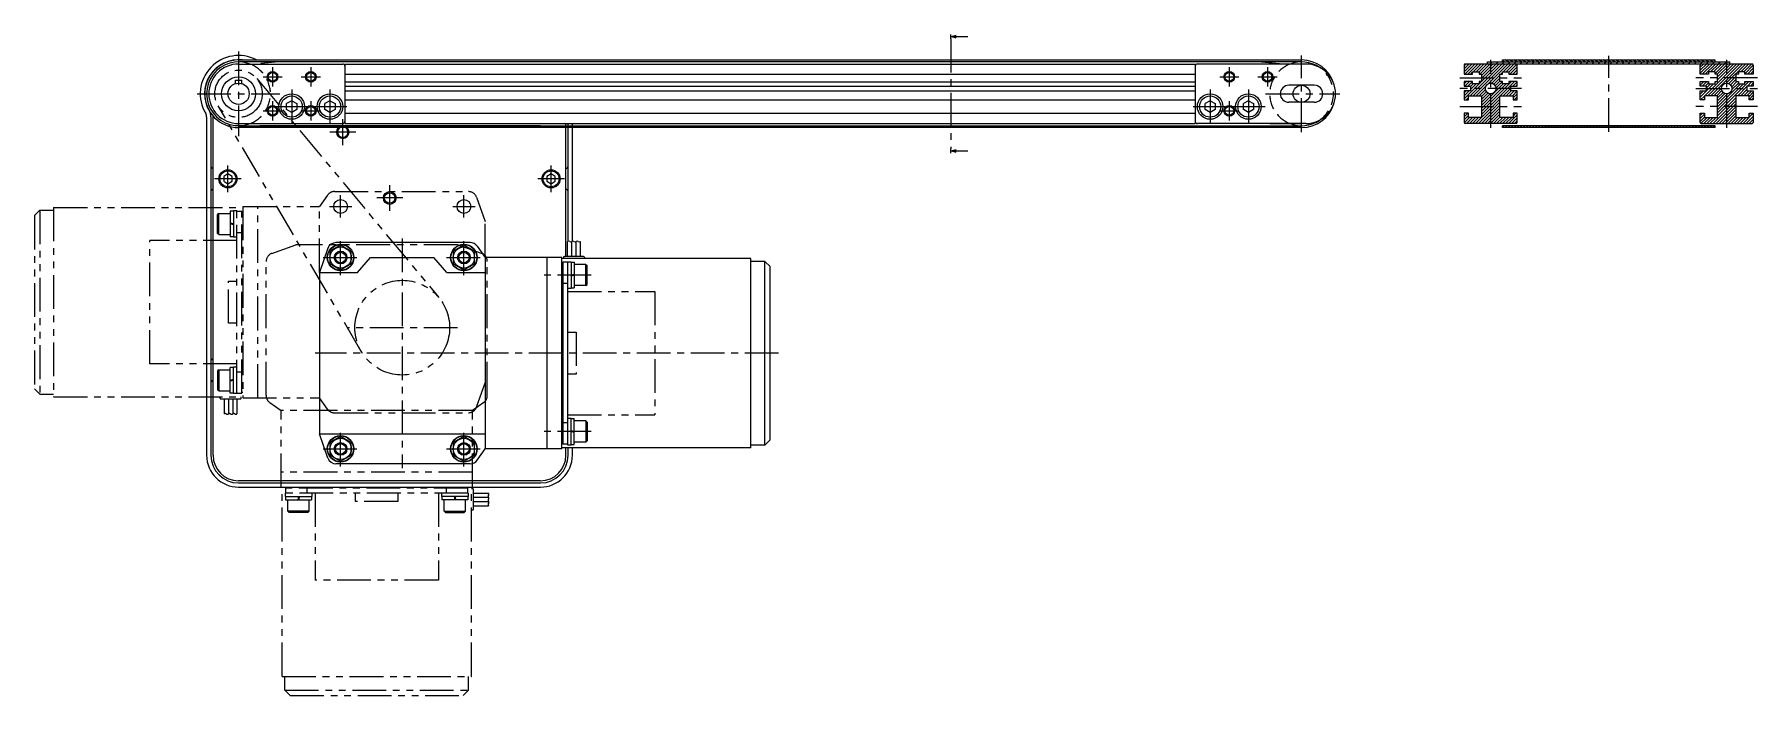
# Model space of a CAD drawing. Extents: x 0 to 1118, y -8 to 640.
# Drawn here: x 308 to 1118, y 0 to 311 of the extents above; entities that cross this region are included whole.
import ezdxf

# ---------------------------------------------------------------- set-up
doc = ezdxf.new("R2010")
doc.units = 0
doc.header["$LTSCALE"] = 0.5
for name, pattern in [('CENTER', [50.8, 31.75, -6.35, 6.35, -6.35]), ('DASHED', [19.05, 12.7, -6.35]), ('PHANTOM', [63.5, 31.75, -6.35, 6.35, -6.35, 6.35, -6.35])]:
    doc.linetypes.add(name, pattern=pattern)
doc.layers.get('0').update_dxf_attribs({"linetype": 'CONTINUOUS'})
for name, color, linetype in [('MSM_CENTER', 1, 'CENTER'), ('MSM_CONTINUOUS', 7, 'CONTINUOUS'), ('MSM_DASHED', 4, 'DASHED'), ('MSM_IMAGINARY', 6, 'PHANTOM'), ('MSM_NARROW', 5, 'CONTINUOUS')]:
    doc.layers.add(name, color=color, linetype=linetype)

# ---------------------------------------------------------------- blocks, each defined once
blk = doc.blocks.new('_OPEN30')
at = {"color": 0, "linetype": 'BYBLOCK'}
for p, q in [((-1, 0.27), (0, 0)), ((0, 0), (-1, -0.27)), ((0, 0), (-1, 0))]:
    blk.add_line(p, q, dxfattribs=at)
blk = doc.blocks.new('*U79')
at = {"layer": 'MSM_CONTINUOUS'}
blk.add_lwpolyline([(741.06, 309.9), (746.56, 309.9)], dxfattribs=at)
at = {"layer": 'MSM_CONTINUOUS', "xscale": 2.5, "yscale": 2.5, "zscale": 2.5, "rotation": 180}
blk.add_blockref('_OPEN30', (738.56, 309.9), dxfattribs=at)
blk = doc.blocks.new('*U80')
at = {"layer": 'MSM_CONTINUOUS'}
blk.add_lwpolyline([(741.06, 256.1), (746.56, 256.1)], dxfattribs=at)
at = {"layer": 'MSM_CONTINUOUS', "xscale": 2.5, "yscale": 2.5, "zscale": 2.5, "rotation": 180}
blk.add_blockref('_OPEN30', (738.56, 256.1), dxfattribs=at)

msp = doc.modelspace()

# ---------------------------------------------------------------- linework, layer by layer
at = {"layer": 'MSM_CENTER'}
for p, q in [((738.56, 308.9), (738.56, 257.1)), ((403.52, 302.9), (403.52, 263.1)), ((903.52, 265), (903.52, 301)), ((1047.99, 265.1), (1047.99, 300.9)), ((419.52, 295.5), (419.52, 286.5)), ((437.52, 295.5), (437.52, 286.5)), ((869.52, 295.5), (869.52, 286.5)), ((887.52, 295.5), (887.52, 286.5)), ((992.49, 267), (992.49, 299)), ((1103.49, 267), (1103.49, 299)), ((415.02, 291), (424.02, 291)), ((428.52, 285), (428.52, 269)), ((433.02, 291), (442.02, 291)), ((446.52, 285), (446.52, 269)), ((860.52, 285), (860.52, 269)), ((865.02, 291), (874.02, 291)), ((878.52, 285), (878.52, 269)), ((883.02, 291), (892.02, 291)), ((977.99, 290.5), (1006.99, 290.5)), ((1006.99, 285.5), (977.99, 285.5)), ((1117.99, 290.5), (1088.99, 290.5)), ((1088.99, 285.5), (1117.99, 285.5)), ((384.07, 283), (422.97, 283)), ((419.52, 279.5), (419.52, 270.5)), ((420.52, 277), (436.52, 277)), ((437.52, 279.5), (437.52, 270.5)), ((438.52, 277), (454.52, 277)), ((852.52, 277), (868.52, 277)), ((869.52, 279.5), (869.52, 270.5)), ((870.52, 277), (886.52, 277)), ((886.52, 283), (921.52, 283)), ((977.99, 277), (1006.99, 277)), ((1117.99, 277), (1088.99, 277)), ((415.02, 275), (424.02, 275)), ((433.02, 275), (442.02, 275)), ((452.52, 258.9), (452.52, 271.1)), ((865.02, 275), (874.02, 275)), ((458.62, 265), (446.42, 265)), ((398.52, 236.75), (398.52, 249.25)), ((550.52, 236.75), (550.52, 249.25)), ((404.77, 243), (392.27, 243)), ((451.52, 224.75), (451.52, 235.25)), ((474.62, 227.9), (474.62, 240.1)), ((509.52, 224.75), (509.52, 235.25)), ((556.77, 243), (544.27, 243)), ((446.27, 230), (456.77, 230)), ((480.72, 234), (468.52, 234)), ((504.27, 230), (514.77, 230)), ((451.52, 197.75), (451.52, 214.25)), ((480.52, 215), (480.52, 107)), ((509.52, 197.75), (509.52, 214.25)), ((443.27, 206), (459.77, 206)), ((501.27, 206), (517.77, 206)), ((569.42, 197.77), (546.52, 197.77)), ((506.52, 173), (454.52, 173)), ((657.52, 161), (439.52, 161)), ((451.52, 107.75), (451.52, 124.25)), ((509.52, 107.75), (509.52, 124.25)), ((569.42, 124.23), (546.52, 124.23)), ((443.27, 116), (459.77, 116)), ((501.27, 116), (517.77, 116))]:
    msp.add_line(p, q, dxfattribs=at)
at = {"layer": 'MSM_CONTINUOUS'}
for p, q in [((738.56, 308.9), (738.56, 310.9)), ((403.52, 298.9), (903.52, 298.9)), ((903.52, 298), (403.52, 298)), ((403.52, 297), (452.52, 297)), ((422.42, 297.99), (413.97, 297.26)), ((413.97, 297.26), (413.99, 297)), ((453.52, 297), (853.52, 297)), ((453.52, 297), (453.52, 269)), ((453.52, 292.2), (853.52, 292.2)), ((853.52, 297), (853.52, 269)), ((905.52, 297), (854.52, 297)), ((884.63, 297.99), (893.08, 297.26)), ((893.06, 297), (893.08, 297.26)), ((979.99, 296.5), (979.99, 292.25)), ((979.99, 292.25), (983.99, 292.25)), ((1115.49, 297), (980.49, 297)), ((983.99, 292.25), (983.99, 293.35)), ((983.99, 293.35), (986.99, 293.35)), ((986.99, 293.35), (986.99, 292.25)), ((986.99, 292.25), (988.19, 292.25)), ((988.19, 292.25), (988.19, 288.75)), ((990.99, 297), (990.99, 298)), ((990.99, 298), (1104.99, 298)), ((996.79, 288.75), (996.79, 292.25)), ((996.79, 292.25), (997.99, 292.25)), ((997.99, 298), (997.99, 298.9)), ((997.99, 298.9), (1097.99, 298.9)), ((997.99, 293.35), (1000.99, 293.35)), ((997.99, 292.25), (997.99, 293.35)), ((1000.99, 293.35), (1000.99, 292.25)), ((1000.99, 292.25), (1004.99, 292.25)), ((1004.99, 292.25), (1004.99, 296.5)), ((1090.99, 292.25), (1090.99, 296.5)), ((1094.99, 292.25), (1090.99, 292.25)), ((1094.99, 293.35), (1094.99, 292.25)), ((1097.99, 293.35), (1094.99, 293.35)), ((1097.99, 298), (1097.99, 298.9)), ((1097.99, 292.25), (1097.99, 293.35)), ((1099.19, 292.25), (1097.99, 292.25)), ((1099.19, 288.75), (1099.19, 292.25)), ((1104.99, 297), (1104.99, 298)), ((1107.79, 292.25), (1107.79, 288.75)), ((1108.99, 292.25), (1107.79, 292.25)), ((1108.99, 293.35), (1108.99, 292.25)), ((1111.99, 293.35), (1108.99, 293.35)), ((1111.99, 292.25), (1111.99, 293.35)), ((1115.99, 292.25), (1111.99, 292.25)), ((1115.99, 296.5), (1115.99, 292.25)), ((402.02, 289.4), (405.02, 289.4)), ((402.02, 287.77), (402.02, 289.4)), ((405.02, 287.77), (405.02, 289.4)), ((453.52, 288.7), (853.52, 288.7)), ((453.52, 286.6), (853.52, 286.6)), ((453.52, 284.4), (853.52, 284.4)), ((909.52, 287), (897.52, 287)), ((983.99, 288.75), (979.99, 288.75)), ((979.99, 288.75), (979.99, 286.6)), ((979.99, 286.6), (982.99, 286.6)), ((982.99, 284.4), (979.99, 284.4)), ((979.99, 284.4), (979.99, 280.1)), ((982.99, 286.6), (982.99, 284.4)), ((983.99, 287.65), (983.99, 288.75)), ((986.99, 287.65), (983.99, 287.65)), ((986.99, 288.75), (986.99, 287.65)), ((988.19, 288.75), (986.99, 288.75)), ((997.99, 288.75), (996.79, 288.75)), ((997.99, 287.65), (997.99, 288.75)), ((1000.99, 287.65), (997.99, 287.65)), ((1000.99, 288.75), (1000.99, 287.65)), ((1004.99, 288.75), (1000.99, 288.75)), ((1001.99, 286.6), (1004.99, 286.6)), ((1001.99, 284.4), (1001.99, 286.6)), ((1004.99, 284.4), (1001.99, 284.4)), ((1004.99, 286.6), (1004.99, 288.75)), ((1004.99, 280.1), (1004.99, 284.4)), ((1090.99, 288.75), (1094.99, 288.75)), ((1090.99, 286.6), (1090.99, 288.75)), ((1093.99, 286.6), (1090.99, 286.6)), ((1090.99, 284.4), (1093.99, 284.4)), ((1090.99, 280.1), (1090.99, 284.4)), ((1093.99, 284.4), (1093.99, 286.6)), ((1094.99, 288.75), (1094.99, 287.65)), ((1094.99, 287.65), (1097.99, 287.65)), ((1097.99, 287.65), (1097.99, 288.75)), ((1097.99, 288.75), (1099.19, 288.75)), ((1107.79, 288.75), (1108.99, 288.75)), ((1108.99, 288.75), (1108.99, 287.65)), ((1108.99, 287.65), (1111.99, 287.65)), ((1111.99, 288.75), (1115.99, 288.75)), ((1111.99, 287.65), (1111.99, 288.75)), ((1112.99, 286.6), (1112.99, 284.4)), ((1115.99, 286.6), (1112.99, 286.6)), ((1112.99, 284.4), (1115.99, 284.4)), ((1115.99, 288.75), (1115.99, 286.6)), ((1115.99, 284.4), (1115.99, 280.1)), ((428.52, 279.75), (426.14, 278.37)), ((426.14, 275.63), (426.14, 278.37)), ((428.52, 274.25), (426.14, 275.63)), ((428.52, 279.75), (430.9, 278.37)), ((430.9, 275.63), (428.52, 274.25)), ((430.9, 278.37), (430.9, 275.63)), ((446.52, 279.75), (444.14, 278.37)), ((444.14, 275.63), (444.14, 278.37)), ((446.52, 274.25), (444.14, 275.63)), ((446.52, 279.75), (448.9, 278.37)), ((448.9, 275.63), (446.52, 274.25)), ((448.9, 278.37), (448.9, 275.63)), ((453.52, 280.1), (853.52, 280.1)), ((860.52, 279.75), (858.14, 278.37)), ((858.14, 275.63), (858.14, 278.37)), ((860.52, 274.25), (858.14, 275.63)), ((860.52, 279.75), (862.9, 278.37)), ((862.9, 275.63), (860.52, 274.25)), ((862.9, 278.37), (862.9, 275.63)), ((878.52, 279.75), (876.14, 278.37)), ((876.14, 275.63), (876.14, 278.37)), ((878.52, 274.25), (876.14, 275.63)), ((878.52, 279.75), (880.9, 278.37)), ((880.9, 275.63), (878.52, 274.25)), ((880.9, 278.37), (880.9, 275.63)), ((909.52, 279), (897.52, 279)), ((979.99, 280.1), (981.99, 280.1)), ((981.99, 282.1), (988.19, 282.1)), ((981.99, 280.1), (981.99, 282.1)), ((988.19, 282.1), (988.19, 271.9)), ((996.79, 271.9), (996.79, 282.1)), ((996.79, 282.1), (1002.99, 282.1)), ((1002.99, 282.1), (1002.99, 280.1)), ((1002.99, 280.1), (1004.99, 280.1)), ((1092.99, 280.1), (1090.99, 280.1)), ((1092.99, 282.1), (1092.99, 280.1)), ((1099.19, 282.1), (1092.99, 282.1)), ((1099.19, 271.9), (1099.19, 282.1)), ((1107.79, 282.1), (1107.79, 271.9)), ((1113.99, 282.1), (1107.79, 282.1)), ((1113.99, 280.1), (1113.99, 282.1)), ((1115.99, 280.1), (1113.99, 280.1)), ((388.52, 272.18), (388.52, 113)), ((390.52, 272.18), (390.52, 113)), ((391.52, 113), (391.52, 272.57)), ((403.52, 269), (452.52, 269)), ((403.52, 268), (903.52, 268)), ((545.52, 268), (413.47, 268)), ((453.52, 273.9), (853.52, 273.9)), ((453.52, 269), (853.52, 269)), ((557.52, 268), (557.52, 269)), ((558.52, 268), (558.52, 269)), ((560.52, 268), (560.52, 269)), ((905.52, 269), (854.52, 269)), ((888.52, 269), (903.52, 269)), ((981.99, 273.9), (979.99, 273.9)), ((979.99, 273.9), (979.99, 269.5)), ((1004.49, 269), (980.49, 269)), ((981.99, 271.9), (981.99, 273.9)), ((988.19, 271.9), (981.99, 271.9)), ((1002.99, 271.9), (996.79, 271.9)), ((997.99, 267.1), (997.99, 268)), ((1097.99, 268), (997.99, 268)), ((1004.99, 273.9), (1002.99, 273.9)), ((1002.99, 273.9), (1002.99, 271.9)), ((1004.99, 269.5), (1004.99, 273.9)), ((1090.99, 273.9), (1092.99, 273.9)), ((1090.99, 269.5), (1090.99, 273.9)), ((1091.49, 269), (1115.49, 269)), ((1092.99, 273.9), (1092.99, 271.9)), ((1092.99, 271.9), (1099.19, 271.9)), ((1097.99, 267.1), (1097.99, 268)), ((1107.79, 271.9), (1113.99, 271.9)), ((1113.99, 271.9), (1113.99, 273.9)), ((1113.99, 273.9), (1115.99, 273.9)), ((1115.99, 273.9), (1115.99, 269.5)), ((903.52, 267.1), (403.52, 267.1)), ((557.52, 206.5), (557.52, 267.1)), ((558.52, 213.65), (558.52, 267.1)), ((560.52, 213.65), (560.52, 267.1)), ((1097.99, 267.1), (997.99, 267.1)), ((738.56, 255.1), (738.56, 257.1)), ((398.52, 245.31), (396.52, 244.15)), ((396.52, 244.15), (396.52, 241.85)), ((400.52, 244.15), (398.52, 245.31)), ((400.52, 241.85), (400.52, 244.15)), ((550.52, 245.31), (548.52, 244.15)), ((548.52, 244.15), (548.52, 241.85)), ((552.52, 244.15), (550.52, 245.31)), ((552.52, 241.85), (552.52, 244.15)), ((396.52, 241.85), (398.52, 240.69)), ((398.52, 240.69), (400.52, 241.85)), ((548.52, 241.85), (550.52, 240.69)), ((550.52, 240.69), (552.52, 241.85)), ((451.52, 211.77), (446.52, 208.89)), ((512.47, 213), (449.34, 213)), ((456.52, 208.89), (451.52, 211.77)), ((509.52, 211.77), (504.52, 208.89)), ((514.52, 208.89), (509.52, 211.77)), ((515.72, 211.32), (519.52, 206)), ((558.29, 206.5), (558.29, 213.55)), ((560.29, 206.5), (560.29, 213.55)), ((562.29, 206.5), (562.29, 213.55)), ((564.29, 206.5), (564.29, 213.55)), ((445.58, 210.35), (441.52, 199)), ((446.52, 208.89), (446.52, 203.11)), ((446.52, 203.11), (451.52, 200.23)), ((451.52, 200.23), (456.52, 203.11)), ((456.52, 203.11), (456.52, 208.89)), ((459.52, 199), (465.61, 206)), ((465.61, 206), (495.44, 206)), ((501.52, 199), (495.44, 206)), ((504.52, 208.89), (504.52, 203.11)), ((504.52, 203.11), (509.52, 200.23)), ((509.52, 200.23), (514.52, 203.11)), ((514.52, 203.11), (514.52, 208.89)), ((519.52, 206), (519.52, 116)), ((555.52, 206), (519.52, 206)), ((548.52, 206), (548.52, 116)), ((555.52, 116), (555.52, 206)), ((644.52, 205.5), (555.52, 205.5)), ((556.02, 203.27), (555.52, 203.27)), ((556.02, 203.77), (556.02, 118.23)), ((558.32, 203.77), (556.02, 203.77)), ((556.29, 206), (556.29, 205.5)), ((565.79, 206.5), (556.79, 206.5)), ((558.32, 204.02), (558.32, 117.98)), ((558.32, 204.02), (559.92, 204.02)), ((559.92, 204.02), (559.92, 191.52)), ((559.92, 203.87), (561.42, 203.87)), ((561.42, 203.87), (561.42, 191.67)), ((566.82, 202.77), (561.42, 202.77)), ((566.29, 206), (566.29, 205.5)), ((566.82, 192.77), (566.82, 202.77)), ((566.82, 202.77), (567.42, 202.17)), ((644.52, 116.5), (644.52, 205.5)), ((651.02, 204.2), (644.52, 204.2)), ((651.02, 117.8), (651.02, 204.2)), ((651.02, 204.2), (653.52, 201.7)), ((441.52, 199), (441.52, 123)), ((441.52, 199), (459.52, 199)), ((501.52, 199), (519.52, 199)), ((559.92, 197.77), (561.42, 198.17)), ((559.92, 197.37), (561.42, 197.77)), ((567.42, 193.37), (567.42, 202.17)), ((653.52, 120.3), (653.52, 201.7)), ((556.02, 192.27), (555.52, 192.27)), ((558.32, 193.77), (556.02, 193.77)), ((558.32, 191.52), (559.92, 191.52)), ((559.92, 191.67), (561.42, 191.67)), ((566.82, 192.77), (561.42, 192.77)), ((566.82, 192.77), (567.42, 193.37)), ((556.02, 129.77), (555.52, 129.77)), ((558.32, 130.48), (559.92, 130.48)), ((559.92, 117.98), (559.92, 130.48)), ((559.92, 130.33), (561.42, 130.33)), ((561.42, 118.13), (561.42, 130.33)), ((441.52, 123), (519.52, 123)), ((445.58, 111.65), (441.52, 123)), ((451.52, 121.77), (446.52, 118.89)), ((456.52, 118.89), (451.52, 121.77)), ((509.52, 121.77), (504.52, 118.89)), ((514.52, 118.89), (509.52, 121.77)), ((558.32, 128.23), (556.02, 128.23)), ((559.92, 124.63), (561.42, 124.23)), ((559.92, 124.23), (561.42, 123.83)), ((566.82, 129.23), (561.42, 129.23)), ((566.82, 129.23), (566.82, 119.23)), ((566.82, 129.23), (567.42, 128.63)), ((567.42, 128.63), (567.42, 119.83)), ((446.52, 118.89), (446.52, 113.11)), ((456.52, 113.11), (456.52, 118.89)), ((504.52, 118.89), (504.52, 113.11)), ((514.52, 113.11), (514.52, 118.89)), ((515.72, 110.68), (519.52, 116)), ((555.52, 116), (519.52, 116)), ((556.02, 118.77), (555.52, 118.77)), ((644.52, 116.5), (555.52, 116.5)), ((558.32, 118.23), (556.02, 118.23)), ((557.52, 113), (557.52, 116.5)), ((558.32, 117.98), (559.92, 117.98)), ((558.52, 113), (558.52, 116.5)), ((559.92, 118.13), (561.42, 118.13)), ((560.52, 113), (560.52, 116.5)), ((566.82, 119.23), (561.42, 119.23)), ((566.82, 119.23), (567.42, 119.83)), ((651.02, 117.8), (644.52, 117.8)), ((651.02, 117.8), (653.52, 120.3)), ((446.52, 113.11), (451.52, 110.23)), ((512.47, 109), (449.34, 109)), ((451.52, 110.23), (456.52, 113.11)), ((504.52, 113.11), (509.52, 110.23)), ((509.52, 110.23), (514.52, 113.11)), ((545.52, 101), (403.52, 101)), ((403.52, 100), (545.52, 100)), ((403.52, 98), (545.52, 98))]:
    msp.add_line(p, q, dxfattribs=at)
for centre, radius in [((419.52, 291), 2.07), ((437.52, 291), 2.07), ((869.52, 291), 2.07), ((887.52, 291), 2.07), ((403.52, 283), 8), ((403.52, 283), 5), ((903.52, 283), 4), ((992.49, 285.5), 2.5), ((1103.49, 285.5), 2.5), ((419.52, 275), 2.07), ((428.52, 277), 6), ((428.52, 277), 5), ((437.52, 275), 2.07), ((446.52, 277), 6), ((446.52, 277), 5), ((860.52, 277), 6), ((860.52, 277), 5), ((869.52, 275), 2.07), ((878.52, 277), 6), ((878.52, 277), 5), ((398.52, 243), 4.25), ((398.52, 243), 3.75), ((550.52, 243), 4.25), ((550.52, 243), 3.75), ((474.62, 234), 2.46), ((451.52, 230), 3.25), ((509.52, 230), 3.25), ((451.52, 206), 6.25), ((451.52, 206), 6.1), ((451.52, 206), 5), ((509.52, 206), 6.25), ((509.52, 206), 6.1), ((509.52, 206), 5), ((451.52, 206), 3), ((509.52, 206), 3), ((451.52, 116), 6.25), ((451.52, 116), 6.1), ((509.52, 116), 6.25), ((509.52, 116), 6.1), ((451.52, 116), 5), ((451.52, 116), 3), ((509.52, 116), 5), ((509.52, 116), 3)]:
    msp.add_circle(centre, radius, dxfattribs=at)
for centre, radius, start, end in [((403.52, 283), 18, 62.04711, 211.00272), ((403.52, 283), 16, 83.5908, 211.00272), ((403.52, 283), 15.9, 90, 270), ((403.52, 283), 15, 68.96053, 291.03947), ((403.52, 283), 14, 90, 270), ((422.46, 297.5), 0.5, 90, 95), ((452.52, 296), 1, 0, 90), ((854.52, 296), 1, 90, 180), ((884.59, 297.5), 0.5, 85, 90), ((903.52, 283), 15, 56.63299, 111.03947), ((903.52, 283), 15.9, 17.03381, 90), ((905.52, 283), 14, 270, 90), ((980.49, 296.5), 0.5, 90, 180), ((1004.49, 296.5), 0.5, 0, 90), ((1091.49, 296.5), 0.5, 90, 180), ((1115.49, 296.5), 0.5, 0, 90), ((897.52, 283), 4, 90, 270), ((909.52, 283), 4, 270, 90), ((903.52, 283), 15.9, 270, 342.96619), ((385.52, 272.18), 3, 0, 31.00272), ((385.52, 272.18), 5, 0, 31.00272), ((452.52, 270), 1, 270, 0), ((854.52, 270), 1, 180, 270), ((903.52, 283), 15, 248.96053, 303.36701), ((980.49, 269.5), 0.5, 180, 270), ((1004.49, 269.5), 0.5, 270, 0), ((1091.49, 269.5), 0.5, 180, 270), ((1115.49, 269.5), 0.5, 270, 0), ((452.52, 265), 3, 135.573, 44.427), ((391.52, 249), 1, 180, 270), ((557.52, 249), 1, 270, 0), ((391.52, 237), 1, 90, 180), ((557.52, 237), 1, 0, 90), ((449.34, 209), 4, 90, 160.34602), ((512.47, 209), 4, 35.53757, 90), ((556.79, 206), 0.5, 90, 180), ((565.79, 206), 0.5, 0, 90), ((391.52, 158.92), 1, 180, 260.40593), ((390.52, 153), 5, 78.46304, 80.40593), ((391.52, 147.08), 1, 99.59407, 180), ((390.52, 153), 5, 279.59407, 281.53696), ((403.52, 113), 15, 180, 270), ((403.52, 113), 13, 180, 270), ((403.52, 113), 12, 180, 270), ((449.34, 113), 4, 199.65398, 270), ((512.47, 113), 4, 270, 324.46228), ((545.52, 113), 12, 270, 0), ((545.52, 113), 13, 270, 0), ((545.52, 113), 15, 270, 0)]:
    msp.add_arc(centre, radius, start, end, dxfattribs=at)
at = {"layer": 'MSM_DASHED'}
for centre, start, end in [((403.52, 283), 291.03947, 68.96053), ((903.52, 283), 111.03947, 248.96053), ((903.52, 283), 303.36701, 56.63299)]:
    msp.add_arc(centre, 15, start, end, dxfattribs=at)
at = {"layer": 'MSM_IMAGINARY'}
for p, q in [((412.09, 290.12), (497.65, 187.25)), ((461.27, 161.78), (393.9, 277.39)), ((445.33, 235.32), (441.52, 230)), ((448.58, 237), (511.71, 237)), ((310.02, 228.2), (307.52, 225.7)), ((310.02, 228.2), (310.02, 141.8)), ((310.02, 228.2), (316.52, 228.2)), ((316.52, 229.5), (405.52, 229.5)), ((316.52, 229.5), (316.52, 140.5)), ((399.62, 227.87), (399.62, 215.67)), ((401.12, 227.87), (399.62, 227.87)), ((401.12, 228.02), (401.12, 215.52)), ((402.72, 228.02), (401.12, 228.02)), ((402.72, 141.98), (402.72, 228.02)), ((402.72, 227.77), (405.02, 227.77)), ((405.02, 142.23), (405.02, 227.77)), ((405.02, 227.23), (405.52, 227.23)), ((405.52, 230), (405.52, 140)), ((405.52, 230), (441.52, 230)), ((412.52, 140), (412.52, 230)), ((441.52, 199), (441.52, 230)), ((515.47, 234.35), (519.52, 223)), ((307.52, 225.7), (307.52, 144.3)), ((394.22, 226.77), (393.62, 226.17)), ((393.62, 217.37), (393.62, 226.17)), ((394.22, 216.77), (394.22, 226.77)), ((394.22, 226.77), (399.62, 226.77)), ((401.12, 221.77), (399.62, 222.17)), ((401.12, 221.37), (399.62, 221.77)), ((519.52, 206), (519.52, 223)), ((402.72, 214), (361.72, 214)), ((361.72, 156), (361.72, 214)), ((402.72, 214), (361.72, 214)), ((361.72, 156), (361.72, 214)), ((394.22, 216.77), (393.62, 217.37)), ((394.22, 216.77), (399.62, 216.77)), ((401.12, 215.67), (399.62, 215.67)), ((402.72, 215.52), (401.12, 215.52)), ((402.72, 217.77), (405.02, 217.77)), ((405.02, 216.23), (405.52, 216.23)), ((419.18, 207.95), (430.52, 212)), ((506.52, 212), (430.52, 212)), ((517.87, 207.95), (506.52, 212)), ((416.52, 141.06), (416.52, 204.18)), ((520.52, 141.06), (520.52, 204.18)), ((398.72, 194.93), (402.72, 194.93)), ((398.72, 175.07), (398.72, 194.93)), ((398.72, 194.93), (402.72, 194.93)), ((398.72, 175.07), (398.72, 194.93)), ((558.32, 190), (599.32, 190)), ((558.32, 190), (599.32, 190)), ((599.32, 190), (599.32, 132)), ((599.32, 190), (599.32, 132)), ((402.72, 175.07), (398.72, 175.07)), ((402.72, 175.07), (398.72, 175.07)), ((558.32, 170.93), (562.32, 170.93)), ((558.32, 170.93), (562.32, 170.93)), ((562.32, 170.93), (562.32, 151.07)), ((562.32, 170.93), (562.32, 151.07)), ((402.72, 156), (361.72, 156)), ((402.72, 156), (361.72, 156)), ((399.62, 142.13), (399.62, 154.33)), ((401.12, 154.33), (399.62, 154.33)), ((401.12, 141.98), (401.12, 154.48)), ((402.72, 154.48), (401.12, 154.48)), ((394.22, 153.23), (393.62, 152.63)), ((393.62, 152.63), (393.62, 143.83)), ((394.22, 153.23), (394.22, 143.23)), ((394.22, 153.23), (399.62, 153.23)), ((401.12, 148.63), (399.62, 148.23)), ((401.12, 148.23), (399.62, 147.83)), ((402.72, 152.23), (405.02, 152.23)), ((405.02, 153.73), (405.52, 153.73)), ((515.47, 135.65), (519.52, 147)), ((562.32, 151.07), (558.32, 151.07)), ((562.32, 151.07), (558.32, 151.07)), ((310.02, 141.8), (307.52, 144.3)), ((310.02, 141.8), (316.52, 141.8)), ((316.52, 140.5), (405.52, 140.5)), ((394.22, 143.23), (393.62, 143.83)), ((394.22, 143.23), (399.62, 143.23)), ((394.76, 140), (394.76, 140.5)), ((395.26, 139.5), (404.26, 139.5)), ((396.76, 139.5), (396.76, 132.45)), ((398.76, 139.5), (398.76, 132.45)), ((401.12, 142.13), (399.62, 142.13)), ((400.76, 139.5), (400.76, 132.45)), ((402.72, 141.98), (401.12, 141.98)), ((402.72, 142.23), (405.02, 142.23)), ((402.76, 139.5), (402.76, 132.45)), ((404.76, 140), (404.76, 140.5)), ((405.02, 142.73), (405.52, 142.73)), ((405.52, 140), (441.52, 140)), ((418.2, 137.8), (423.52, 134)), ((445.33, 134.68), (441.52, 140)), ((518.85, 137.8), (513.52, 134)), ((513.52, 134), (423.52, 134)), ((423.52, 98), (423.52, 134)), ((448.58, 133), (511.71, 133)), ((513.52, 98), (513.52, 134)), ((558.32, 132), (599.32, 132)), ((558.32, 132), (599.32, 132)), ((513.52, 105), (423.52, 105)), ((424.02, 9), (424.02, 98)), ((511.29, 97.5), (425.76, 97.5)), ((425.76, 95.2), (425.76, 97.5)), ((426.29, 97.5), (426.29, 98)), ((435.76, 95.2), (435.76, 97.5)), ((437.29, 97.5), (437.29, 98)), ((499.79, 97.5), (499.79, 98)), ((501.29, 95.2), (501.29, 97.5)), ((510.79, 97.5), (510.79, 98)), ((511.29, 95.2), (511.29, 97.5)), ((513.02, 9), (513.02, 98)), ((511.54, 95.2), (425.51, 95.2)), ((425.51, 95.2), (425.51, 93.6)), ((425.51, 93.6), (438.01, 93.6)), ((425.66, 93.6), (425.66, 92.1)), ((425.66, 92.1), (437.86, 92.1)), ((426.76, 86.7), (426.76, 92.1)), ((431.75, 93.6), (431.36, 92.1)), ((432.15, 93.6), (431.76, 92.1)), ((436.76, 86.7), (436.76, 92.1)), ((437.86, 93.6), (437.86, 92.1)), ((438.01, 95.2), (438.01, 93.6)), ((439.52, 95.2), (439.52, 54.2)), ((439.52, 95.2), (439.52, 54.2)), ((458.59, 91.2), (458.59, 95.2)), ((458.59, 91.2), (458.59, 95.2)), ((478.46, 91.2), (458.59, 91.2)), ((478.46, 91.2), (458.59, 91.2)), ((478.46, 95.2), (478.46, 91.2)), ((478.46, 95.2), (478.46, 91.2)), ((497.52, 95.2), (497.52, 54.2)), ((497.52, 95.2), (497.52, 54.2)), ((499.04, 95.2), (499.04, 93.6)), ((511.54, 93.6), (499.04, 93.6)), ((499.19, 93.6), (499.19, 92.1)), ((511.39, 92.1), (499.19, 92.1)), ((500.29, 86.7), (500.29, 92.1)), ((504.9, 93.6), (505.29, 92.1)), ((505.3, 93.6), (505.69, 92.1)), ((510.29, 86.7), (510.29, 92.1)), ((511.39, 93.6), (511.39, 92.1)), ((511.54, 95.2), (511.54, 93.6)), ((513.52, 97.24), (513.02, 97.24)), ((514.02, 87.74), (514.02, 96.74)), ((514.02, 95.24), (521.07, 95.24)), ((514.02, 93.24), (521.07, 93.24)), ((514.02, 91.24), (521.07, 91.24)), ((514.02, 89.24), (521.07, 89.24)), ((436.76, 86.7), (426.76, 86.7)), ((426.76, 86.7), (427.36, 86.1)), ((436.16, 86.1), (427.36, 86.1)), ((436.76, 86.7), (436.16, 86.1)), ((500.29, 86.7), (510.29, 86.7)), ((500.29, 86.7), (500.89, 86.1)), ((500.89, 86.1), (509.69, 86.1)), ((510.29, 86.7), (509.69, 86.1)), ((513.52, 87.24), (513.02, 87.24)), ((497.52, 54.2), (439.52, 54.2)), ((497.52, 54.2), (439.52, 54.2)), ((424.02, 9), (513.02, 9)), ((425.32, 2.5), (425.32, 9)), ((511.72, 2.5), (511.72, 9)), ((425.32, 2.5), (511.72, 2.5)), ((425.32, 2.5), (427.82, 0)), ((427.82, 0), (509.22, 0)), ((511.72, 2.5), (509.22, 0))]:
    msp.add_line(p, q, dxfattribs=at)
for centre, radius in [((403.52, 283), 11.14), ((480.52, 173), 22.28)]:
    msp.add_circle(centre, radius, dxfattribs=at)
for centre, radius, start, end in [((448.58, 233), 4, 90, 144.46228), ((511.71, 233), 4, 19.65398, 90), ((420.52, 204.18), 4, 109.65398, 180), ((516.52, 204.18), 4, 0, 70.34602), ((395.26, 140), 0.5, 180, 270), ((404.26, 140), 0.5, 270, 0), ((420.52, 141.06), 4, 180, 234.46228), ((516.52, 141.06), 4, 305.53757, 0), ((397.26, 131.59), 1, 60, 120), ((398.26, 133.32), 1, 240.00001, 299.99997), ((399.26, 131.59), 1, 60, 120), ((400.26, 133.32), 1, 240.00004, 299.99996), ((401.26, 131.59), 1, 60, 120), ((402.26, 133.32), 1, 240.00001, 299.99997), ((448.58, 137), 4, 215.53757, 270), ((511.71, 137), 4, 270, 340.34602), ((513.52, 96.74), 0.5, 0, 90), ((521.94, 93.74), 1, 150, 210), ((521.94, 91.74), 1, 150, 210), ((521.94, 89.74), 1, 150, 210), ((520.21, 94.74), 1, 330.00001, 29.99997), ((520.21, 92.74), 1, 330.00004, 29.99996), ((520.21, 90.74), 1, 330.00001, 29.99997), ((513.52, 87.74), 0.5, 270, 0)]:
    msp.add_arc(centre, radius, start, end, dxfattribs=at)
at = {"layer": 'MSM_NARROW'}
for p, q in [((979.99, 296.2), (980.79, 297)), ((979.99, 294.79), (982.2, 297)), ((979.99, 293.37), (983.62, 297)), ((980.28, 292.25), (985.03, 297)), ((981.69, 292.25), (986.44, 297)), ((982.86, 282.1), (997.76, 297)), ((983.11, 292.25), (983.99, 293.13)), ((984.21, 293.35), (987.86, 297)), ((984.27, 282.1), (999.17, 297)), ((985.62, 293.35), (989.27, 297)), ((986.99, 293.3), (990.69, 297)), ((987.35, 292.25), (992.1, 297)), ((988.19, 291.67), (993.51, 297)), ((988.19, 290.26), (994.93, 297)), ((988.19, 288.84), (996.34, 297)), ((991.27, 287.68), (1000.59, 297)), ((992.1, 297), (993.1, 298)), ((992.96, 287.96), (996.79, 291.79)), ((994.93, 297), (995.93, 298)), ((997.25, 292.25), (997.99, 292.99)), ((997.76, 297), (998.76, 298)), ((998.89, 298), (997.99, 298.52)), ((998.35, 293.35), (1002, 297)), ((1000.89, 298), (999.33, 298.9)), ((999.76, 293.35), (1003.41, 297)), ((1000.59, 297), (1001.59, 298)), ((1000.99, 293.16), (1004.75, 296.92)), ((1002.89, 298), (1001.33, 298.9)), ((1001.49, 292.25), (1004.99, 295.74)), ((1002.91, 292.25), (1004.99, 294.33)), ((1004.89, 298), (1003.33, 298.9)), ((1003.41, 297), (1004.41, 298)), ((1004.32, 292.25), (1004.99, 292.92)), ((1006.89, 298), (1005.33, 298.9)), ((1006.24, 297), (1007.24, 298)), ((1008.89, 298), (1007.33, 298.9)), ((1009.07, 297), (1010.07, 298)), ((1010.89, 298), (1009.33, 298.9)), ((1012.89, 298), (1011.33, 298.9)), ((1011.9, 297), (1012.9, 298)), ((1014.89, 298), (1013.33, 298.9)), ((1014.73, 297), (1015.73, 298)), ((1016.89, 298), (1015.33, 298.9)), ((1018.89, 298), (1017.33, 298.9)), ((1017.56, 297), (1018.56, 298)), ((1020.89, 298), (1019.33, 298.9)), ((1020.38, 297), (1021.38, 298)), ((1022.89, 298), (1021.33, 298.9)), ((1023.21, 297), (1024.21, 298)), ((1024.89, 298), (1023.33, 298.9)), ((1026.89, 298), (1025.33, 298.9)), ((1026.04, 297), (1027.04, 298)), ((1028.89, 298), (1027.33, 298.9)), ((1028.87, 297), (1029.87, 298)), ((1030.89, 298), (1029.33, 298.9)), ((1032.89, 298), (1031.33, 298.9)), ((1031.7, 297), (1032.7, 298)), ((1034.89, 298), (1033.33, 298.9)), ((1034.53, 297), (1035.53, 298)), ((1036.89, 298), (1035.33, 298.9)), ((1038.89, 298), (1037.33, 298.9)), ((1037.36, 297), (1038.36, 298)), ((1040.89, 298), (1039.33, 298.9)), ((1040.18, 297), (1041.18, 298)), ((1042.89, 298), (1041.33, 298.9)), ((1043.01, 297), (1044.01, 298)), ((1044.89, 298), (1043.33, 298.9)), ((1046.89, 298), (1045.33, 298.9)), ((1045.84, 297), (1046.84, 298)), ((1048.89, 298), (1047.33, 298.9)), ((1048.67, 297), (1049.67, 298)), ((1050.89, 298), (1049.33, 298.9)), ((1052.89, 298), (1051.33, 298.9)), ((1051.5, 297), (1052.5, 298)), ((1054.89, 298), (1053.33, 298.9)), ((1054.33, 297), (1055.33, 298)), ((1056.89, 298), (1055.33, 298.9)), ((1057.15, 297), (1058.15, 298)), ((1058.89, 298), (1057.33, 298.9)), ((1060.89, 298), (1059.33, 298.9)), ((1059.98, 297), (1060.98, 298)), ((1062.89, 298), (1061.33, 298.9)), ((1062.81, 297), (1063.81, 298)), ((1064.89, 298), (1063.33, 298.9)), ((1066.89, 298), (1065.33, 298.9)), ((1065.64, 297), (1066.64, 298)), ((1068.89, 298), (1067.33, 298.9)), ((1068.47, 297), (1069.47, 298)), ((1070.89, 298), (1069.33, 298.9)), ((1071.3, 297), (1072.3, 298)), ((1072.89, 298), (1071.33, 298.9)), ((1074.89, 298), (1073.33, 298.9)), ((1074.12, 297), (1075.12, 298)), ((1076.89, 298), (1075.33, 298.9)), ((1076.95, 297), (1077.95, 298)), ((1078.89, 298), (1077.33, 298.9)), ((1080.89, 298), (1079.33, 298.9)), ((1079.78, 297), (1080.78, 298)), ((1082.89, 298), (1081.33, 298.9)), ((1082.61, 297), (1083.61, 298)), ((1084.89, 298), (1083.33, 298.9)), ((1086.89, 298), (1085.33, 298.9)), ((1085.44, 297), (1086.44, 298)), ((1088.89, 298), (1087.33, 298.9)), ((1088.27, 297), (1089.27, 298)), ((1090.89, 298), (1089.33, 298.9)), ((1090.99, 295.48), (1092.51, 297)), ((1090.99, 294.06), (1093.92, 297)), ((1090.99, 292.65), (1095.34, 297)), ((1091.1, 297), (1092.1, 298)), ((1092.89, 298), (1091.33, 298.9)), ((1092, 292.25), (1096.75, 297)), ((1093.17, 282.1), (1108.07, 297)), ((1094.89, 298), (1093.33, 298.9)), ((1093.42, 292.25), (1098.17, 297)), ((1093.92, 297), (1094.92, 298)), ((1094.58, 282.1), (1109.48, 297)), ((1094.83, 292.25), (1094.99, 292.41)), ((1096.89, 298), (1095.33, 298.9)), ((1095.93, 293.35), (1099.58, 297)), ((1095.99, 282.1), (1110.89, 297)), ((1096.75, 297), (1097.75, 298)), ((1097.99, 298.52), (1097.33, 298.9)), ((1097.34, 293.35), (1100.99, 297)), ((1097.99, 292.58), (1102.41, 297)), ((1099.07, 292.25), (1103.82, 297)), ((1099.19, 290.95), (1105.24, 297)), ((1099.19, 289.54), (1106.65, 297)), ((1099.58, 297), (1100.58, 298)), ((1102.41, 297), (1103.41, 298)), ((1103.3, 287.99), (1112.31, 297)), ((1108.97, 292.25), (1108.99, 292.26)), ((1110.07, 293.35), (1113.72, 297)), ((1111.49, 293.35), (1115.14, 297)), ((1111.99, 292.44), (1115.99, 296.44)), ((1113.22, 292.25), (1115.99, 295.02)), ((1114.63, 292.25), (1115.99, 293.61)), ((979.99, 287.72), (981.02, 288.75)), ((979.99, 280.64), (988.09, 288.75)), ((979.99, 283.47), (980.91, 284.4)), ((979.99, 282.06), (982.33, 284.4)), ((980.29, 286.6), (982.44, 288.75)), ((981.7, 286.6), (983.85, 288.75)), ((982.99, 286.47), (984.16, 287.65)), ((982.99, 285.06), (985.58, 287.65)), ((985.69, 282.1), (990.3, 286.72)), ((987.1, 282.1), (990.03, 285.03)), ((988.19, 274.7), (1002.24, 288.75)), ((988.19, 277.53), (998.31, 287.65)), ((988.19, 276.12), (999.72, 287.65)), ((988.19, 281.77), (990.46, 284.04)), ((993.95, 287.53), (996.79, 290.37)), ((994.62, 286.8), (996.79, 288.96)), ((994.98, 285.73), (997.99, 288.74)), ((997, 282.1), (1003.65, 288.75)), ((998.41, 282.1), (1001.99, 285.67)), ((999.83, 282.1), (1002.13, 284.4)), ((1001.24, 282.1), (1003.54, 284.4)), ((1002.66, 282.1), (1004.96, 284.4)), ((1002.91, 286.6), (1004.99, 288.67)), ((1004.33, 286.6), (1004.99, 287.26)), ((1090.99, 288.41), (1091.33, 288.75)), ((1090.99, 286.99), (1092.74, 288.75)), ((1090.99, 281.34), (1097.3, 287.65)), ((1090.99, 284.16), (1091.22, 284.4)), ((1090.99, 282.75), (1092.64, 284.4)), ((1092.01, 286.6), (1094.16, 288.75)), ((1093.42, 286.6), (1094.99, 288.16)), ((1093.99, 285.75), (1095.89, 287.65)), ((1097.41, 282.1), (1100.99, 285.69)), ((1097.99, 288.34), (1098.4, 288.75)), ((1098.82, 282.1), (1101.2, 284.48)), ((1099.19, 273.98), (1113.96, 288.75)), ((1099.19, 276.81), (1110.03, 287.65)), ((1099.19, 275.39), (1111.44, 287.65)), ((1104.51, 287.78), (1107.79, 291.06)), ((1105.33, 287.19), (1107.79, 289.65)), ((1105.85, 286.3), (1108.3, 288.75)), ((1105.93, 284.96), (1108.99, 288.02)), ((1108.72, 282.1), (1112.99, 286.36)), ((1110.14, 282.1), (1112.99, 284.95)), ((1111.55, 282.1), (1113.85, 284.4)), ((1111.99, 288.19), (1112.54, 288.75)), ((1112.97, 282.1), (1115.27, 284.4)), ((1113.22, 286.6), (1115.37, 288.75)), ((1113.99, 281.71), (1115.99, 283.71)), ((1114.64, 286.6), (1115.99, 287.95)), ((980.86, 280.1), (981.99, 281.23)), ((985.31, 269), (996.79, 280.47)), ((986.73, 269), (996.79, 279.06)), ((988.14, 269), (996.79, 277.65)), ((988.19, 280.36), (991.19, 283.36)), ((988.19, 278.94), (992.25, 283.01)), ((988.19, 273.29), (996.79, 281.89)), ((989.56, 269), (996.79, 276.23)), ((1002.99, 281.02), (1004.99, 283.02)), ((1003.48, 280.1), (1004.99, 281.6)), ((1004.9, 280.1), (1004.99, 280.19)), ((1091.17, 280.1), (1092.99, 281.92)), ((1092.58, 280.1), (1092.99, 280.51)), ((1097.04, 269), (1107.79, 279.75)), ((1098.45, 269), (1107.79, 278.34)), ((1099.19, 281.05), (1101.8, 283.66)), ((1099.19, 279.64), (1102.68, 283.13)), ((1099.19, 278.22), (1104.02, 283.06)), ((1099.19, 272.56), (1107.79, 281.16)), ((1099.87, 269), (1107.79, 276.92)), ((1113.99, 280.29), (1115.99, 282.29)), ((1115.21, 280.1), (1115.99, 280.88)), ((979.99, 273.57), (980.31, 273.9)), ((979.99, 272.16), (981.73, 273.9)), ((979.99, 270.74), (981.99, 272.74)), ((980.01, 269.35), (982.56, 271.9)), ((981.07, 269), (983.97, 271.9)), ((982.49, 269), (985.39, 271.9)), ((983.9, 269), (986.8, 271.9)), ((990.97, 269), (996.79, 274.82)), ((992.38, 269), (996.79, 273.4)), ((993.8, 269), (996.79, 271.99)), ((995.21, 269), (998.11, 271.9)), ((996.63, 269), (999.53, 271.9)), ((998.85, 267.1), (997.99, 267.96)), ((998.04, 269), (1000.94, 271.9)), ((1000.27, 267.1), (999.37, 268)), ((999.46, 269), (1002.36, 271.9)), ((1001.68, 267.1), (1000.78, 268)), ((1000.87, 269), (1004.99, 273.12)), ((1003.09, 267.1), (1002.19, 268)), ((1002.28, 269), (1004.99, 271.7)), ((1002.99, 272.53), (1004.36, 273.9)), ((1004.51, 267.1), (1003.61, 268)), ((1003.7, 269), (1004.99, 270.29)), ((1005.92, 267.1), (1005.02, 268)), ((1007.34, 267.1), (1006.44, 268)), ((1008.75, 267.1), (1007.85, 268)), ((1010.17, 267.1), (1009.27, 268)), ((1011.58, 267.1), (1010.68, 268)), ((1012.99, 267.1), (1012.09, 268)), ((1014.41, 267.1), (1013.51, 268)), ((1015.82, 267.1), (1014.92, 268)), ((1017.24, 267.1), (1016.34, 268)), ((1018.65, 267.1), (1017.75, 268)), ((1020.07, 267.1), (1019.17, 268)), ((1021.48, 267.1), (1020.58, 268)), ((1022.89, 267.1), (1021.99, 268)), ((1024.31, 267.1), (1023.41, 268)), ((1025.72, 267.1), (1024.82, 268)), ((1027.14, 267.1), (1026.24, 268)), ((1028.55, 267.1), (1027.65, 268)), ((1029.96, 267.1), (1029.06, 268)), ((1031.38, 267.1), (1030.48, 268)), ((1032.79, 267.1), (1031.89, 268)), ((1034.21, 267.1), (1033.31, 268)), ((1035.62, 267.1), (1034.72, 268)), ((1037.04, 267.1), (1036.14, 268)), ((1038.45, 267.1), (1037.55, 268)), ((1039.86, 267.1), (1038.96, 268)), ((1041.28, 267.1), (1040.38, 268)), ((1042.69, 267.1), (1041.79, 268)), ((1044.11, 267.1), (1043.21, 268)), ((1045.52, 267.1), (1044.62, 268)), ((1046.94, 267.1), (1046.04, 268)), ((1048.35, 267.1), (1047.45, 268)), ((1049.76, 267.1), (1048.86, 268)), ((1051.18, 267.1), (1050.28, 268)), ((1052.59, 267.1), (1051.69, 268)), ((1054.01, 267.1), (1053.11, 268)), ((1055.42, 267.1), (1054.52, 268)), ((1056.83, 267.1), (1055.93, 268)), ((1058.25, 267.1), (1057.35, 268)), ((1059.66, 267.1), (1058.76, 268)), ((1061.08, 267.1), (1060.18, 268)), ((1062.49, 267.1), (1061.59, 268)), ((1063.91, 267.1), (1063.01, 268)), ((1065.32, 267.1), (1064.42, 268)), ((1066.73, 267.1), (1065.83, 268)), ((1068.15, 267.1), (1067.25, 268)), ((1069.56, 267.1), (1068.66, 268)), ((1070.98, 267.1), (1070.08, 268)), ((1072.39, 267.1), (1071.49, 268)), ((1073.81, 267.1), (1072.91, 268)), ((1075.22, 267.1), (1074.32, 268)), ((1076.63, 267.1), (1075.73, 268)), ((1078.05, 267.1), (1077.15, 268)), ((1079.46, 267.1), (1078.56, 268)), ((1080.88, 267.1), (1079.98, 268)), ((1082.29, 267.1), (1081.39, 268)), ((1083.7, 267.1), (1082.8, 268)), ((1085.12, 267.1), (1084.22, 268)), ((1086.53, 267.1), (1085.63, 268)), ((1087.95, 267.1), (1087.05, 268)), ((1089.36, 267.1), (1088.46, 268)), ((1090.78, 267.1), (1089.88, 268)), ((1090.99, 272.85), (1092.04, 273.9)), ((1090.99, 271.44), (1092.99, 273.44)), ((1090.99, 270.02), (1092.99, 272.02)), ((1092.19, 267.1), (1091.29, 268)), ((1091.39, 269.01), (1094.28, 271.9)), ((1093.6, 267.1), (1092.7, 268)), ((1092.79, 269), (1095.69, 271.9)), ((1095.02, 267.1), (1094.12, 268)), ((1094.21, 269), (1097.11, 271.9)), ((1096.43, 267.1), (1095.53, 268)), ((1095.62, 269), (1098.52, 271.9)), ((1097.85, 267.1), (1096.95, 268)), ((1101.28, 269), (1107.79, 275.51)), ((1102.69, 269), (1107.79, 274.09)), ((1104.11, 269), (1107.79, 272.68)), ((1105.52, 269), (1108.42, 271.9)), ((1106.94, 269), (1109.84, 271.9)), ((1108.35, 269), (1111.25, 271.9)), ((1109.76, 269), (1112.66, 271.9)), ((1111.18, 269), (1115.99, 273.81)), ((1112.59, 269), (1115.99, 272.39)), ((1113.99, 273.22), (1114.66, 273.9)), ((1114.01, 269), (1115.99, 270.98)), ((1115.42, 269), (1115.99, 269.57))]:
    msp.add_line(p, q, dxfattribs=at)
for centre, radius in [((419.52, 291), 2.5), ((437.52, 291), 2.5), ((869.52, 291), 2.5), ((887.52, 291), 2.5), ((419.52, 275), 2.5), ((437.52, 275), 2.5), ((869.52, 275), 2.5), ((474.62, 234), 3), ((451.52, 206), 2.46), ((509.52, 206), 2.46), ((451.52, 116), 2.46), ((509.52, 116), 2.46)]:
    msp.add_circle(centre, radius, dxfattribs=at)
for centre, radius, start, end in [((452.52, 265), 2.46, 121.33081, 58.66919), ((558.79, 212.68), 1, 60.00001, 119.99997), ((559.79, 214.41), 1, 240, 300), ((560.79, 212.68), 1, 60.00004, 119.99996), ((561.79, 214.41), 1, 240, 300), ((562.79, 212.68), 1, 60.00001, 119.99997), ((563.79, 214.41), 1, 240, 300)]:
    msp.add_arc(centre, radius, start, end, dxfattribs=at)

# ---------------------------------------------------------------- block references
at = {"layer": 'MSM_CONTINUOUS'}
for name in ['*U79', '*U80']:
    msp.add_blockref(name, (0, 0), dxfattribs=at)

doc.saveas('drawing.dxf')
